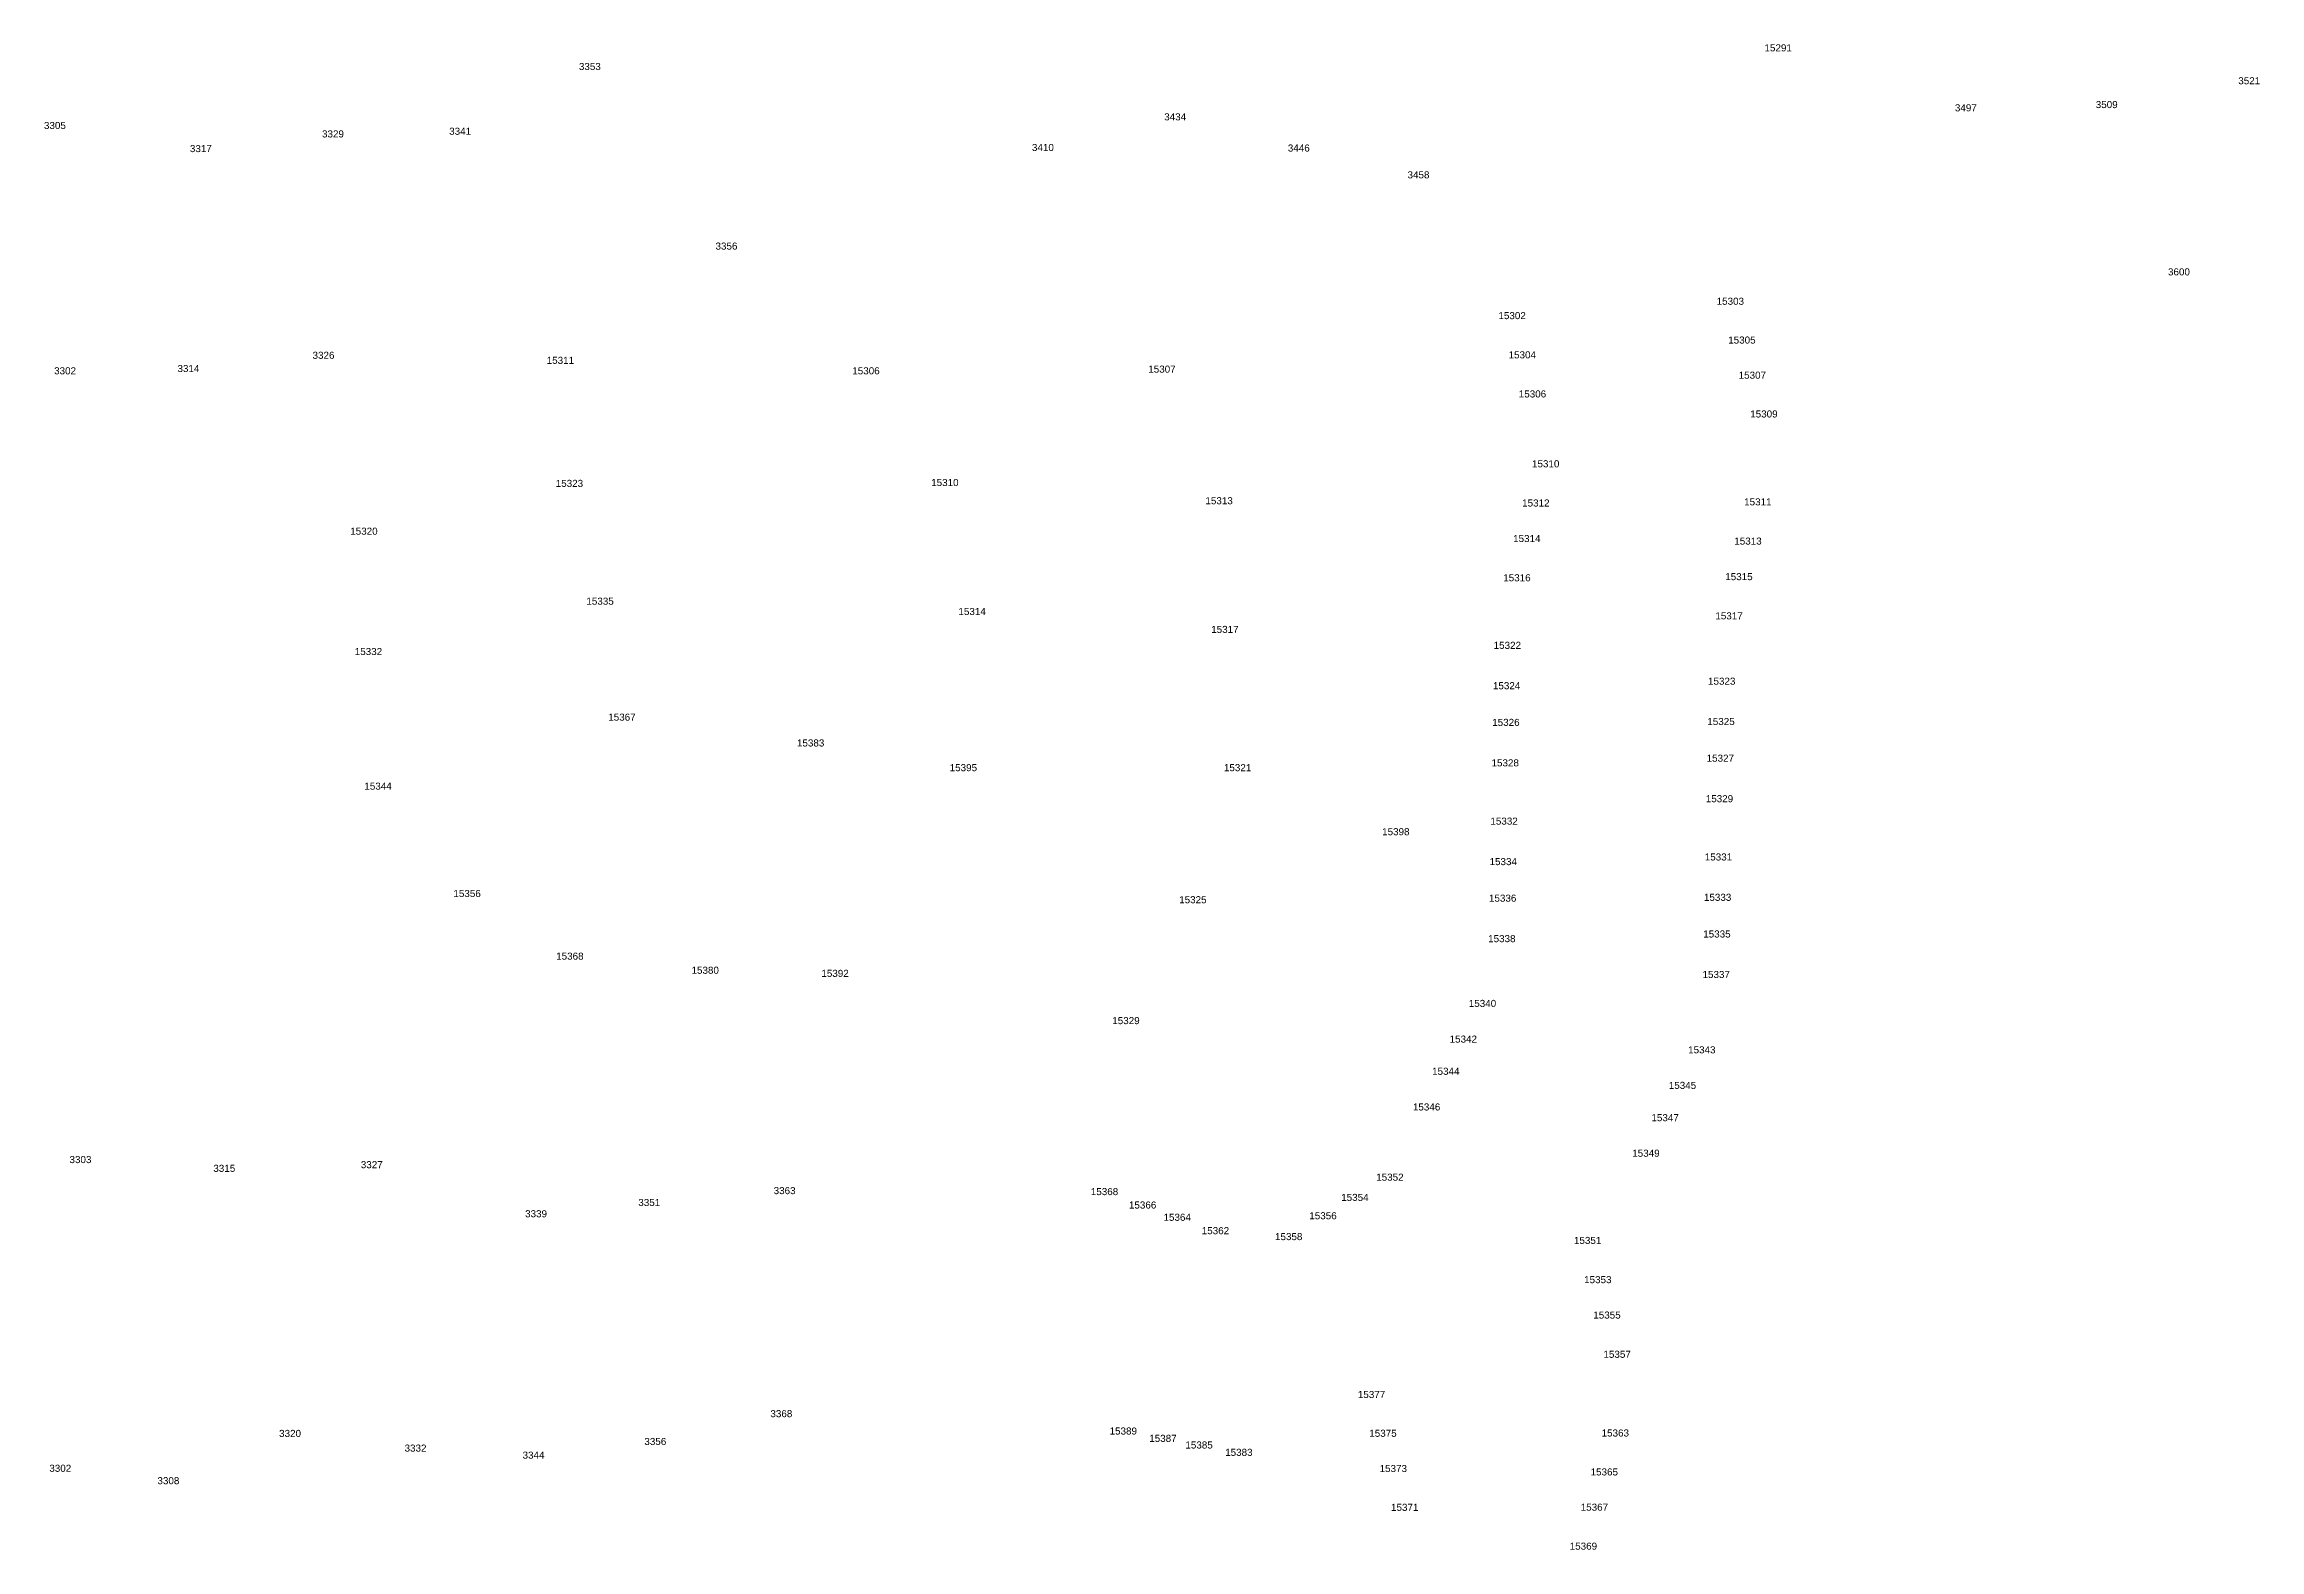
# Model space of a CAD drawing. Header units: feet. Extents: x 865220 to 2781189, y -2240498 to 970979.
# Drawn here: x 2766771 to 2768341, y 957436 to 958503 of the extents above; entities that cross this region are included whole.
import ezdxf

# ---------------------------------------------------------------- set-up
doc = ezdxf.new("R2010")
doc.units = ezdxf.units.FT
doc.header["$LTSCALE"] = 0.015
doc.header["$MEASUREMENT"] = 0
doc.layers.add('NOTES', color=7, linetype='Continuous')
doc.layers.add('Scott County Addresses', color=7, linetype='Continuous')
doc.styles.add('Dimensions 100', font='arial.ttf')

# ---------------------------------------------------------------- blocks, each defined once
blk = doc.blocks.new('ACMAP_ANN_TEMPLATE_Scott County Address')
at = {"layer": 'Scott County Addresses', "style": 'Dimensions 100'}
blk.add_attdef('ScottCountyAddress', (0, 0), '', height=50, dxfattribs=at)

msp = doc.modelspace()

# ---------------------------------------------------------------- hatches: boundary and pattern name
at = {"layer": 'NOTES', "lineweight": 5, "ltscale": 50}
h = msp.add_hatch(dxfattribs=at)
h.set_pattern_fill('ANSI31', color=1, scale=200)
h.set_pattern_definition([(45, (-77373.197, -38338.257), (-17.67766953, 17.67766953), [])])
edge = h.paths.add_edge_path()
edge.add_arc((-36684104.4, 974184.5), 39453460.3, 359.97783818, 359.97815546)
edge.add_line((2769353.1, 959142.5), (2769353.1, 959142.5))
edge.add_line((2769353.1, 959142.5), (2769353.2, 959362.5))
edge.add_line((2769353.2, 959362.5), (2770280.2, 959367.3))
edge.add_line((2770280.2, 959367.3), (2770301.1, 958927.5))
edge.add_line((2770301.1, 958927.5), (2770012.9, 958926))
edge.add_line((2770012.9, 958926), (2769897.9, 958925.4))
edge.add_line((2769897.9, 958925.4), (2769552.9, 958923.9))
edge.add_line((2769552.9, 958923.9), (2769353, 958924.1))

# ---------------------------------------------------------------- block references
at = {"layer": 'Scott County Addresses', "lineweight": 5, "xscale": 0.1, "yscale": 0.1, "zscale": 0.1}
for p, values in [((2767990.1, 958497.8), {'ScottCountyAddress': '15291'}), ((2767150.1, 958484.6), {'ScottCountyAddress': '3353'}), ((2768325.8, 958474.5), {'ScottCountyAddress': '3521'}), ((2767564.8, 958448.9), {'ScottCountyAddress': '3434'}), ((2768125, 958455.3), {'ScottCountyAddress': '3497'}), ((2768224.8, 958457.6), {'ScottCountyAddress': '3509'}), ((2766771.1, 958442.8), {'ScottCountyAddress': '3305'}), ((2766968.1, 958436.8), {'ScottCountyAddress': '3329'}), ((2767058.2, 958438.7), {'ScottCountyAddress': '3341'}), ((2766874.5, 958426.4), {'ScottCountyAddress': '3317'}), ((2767471.1, 958427.2), {'ScottCountyAddress': '3410'}), ((2767652.4, 958426.8), {'ScottCountyAddress': '3446'}), ((2767737.2, 958407.8), {'ScottCountyAddress': '3458'}), ((2767246.9, 958357.3), {'ScottCountyAddress': '3356'}), ((2768276, 958339), {'ScottCountyAddress': '3600'}), ((2767801.6, 958308), {'ScottCountyAddress': '15302'}), ((2767956.2, 958318.2), {'ScottCountyAddress': '15303'}), ((2767964.4, 958290.7), {'ScottCountyAddress': '15305'}), ((2766961.4, 958279.9), {'ScottCountyAddress': '3326'}), ((2767127.3, 958276.3), {'ScottCountyAddress': '15311'}), ((2767808.8, 958280.2), {'ScottCountyAddress': '15304'}), ((2766778.3, 958268.9), {'ScottCountyAddress': '3302'}), ((2766865.7, 958270.5), {'ScottCountyAddress': '3314'}), ((2767343.8, 958268.9), {'ScottCountyAddress': '15306'}), ((2767553.5, 958270.1), {'ScottCountyAddress': '15307'}), ((2767971.8, 958265.8), {'ScottCountyAddress': '15307'}), ((2767816, 958252.5), {'ScottCountyAddress': '15306'}), ((2767980, 958238.3), {'ScottCountyAddress': '15309'}), ((2767825.4, 958203), {'ScottCountyAddress': '15310'}), ((2767133.7, 958189.1), {'ScottCountyAddress': '15323'}), ((2767399.7, 958189.7), {'ScottCountyAddress': '15310'}), ((2767594, 958176.8), {'ScottCountyAddress': '15313'}), ((2767818.4, 958175.2), {'ScottCountyAddress': '15312'}), ((2767975.7, 958176), {'ScottCountyAddress': '15311'}), ((2766988.1, 958155.2), {'ScottCountyAddress': '15320'}), ((2767812, 958150), {'ScottCountyAddress': '15314'}), ((2767968.7, 958148.2), {'ScottCountyAddress': '15313'}), ((2767805, 958122.2), {'ScottCountyAddress': '15316'}), ((2767962.3, 958123), {'ScottCountyAddress': '15315'}), ((2767155.4, 958105.6), {'ScottCountyAddress': '15335'}), ((2767419, 958098.3), {'ScottCountyAddress': '15314'}), ((2767598.1, 958085.6), {'ScottCountyAddress': '15317'}), ((2767955.3, 958095.2), {'ScottCountyAddress': '15317'}), ((2766991.3, 958069.9), {'ScottCountyAddress': '15332'}), ((2767798.2, 958074.3), {'ScottCountyAddress': '15322'}), ((2767797.7, 958045.7), {'ScottCountyAddress': '15324'}), ((2767950.1, 958048.9), {'ScottCountyAddress': '15323'}), ((2767170.9, 958023.4), {'ScottCountyAddress': '15367'}), ((2767797.2, 958019.7), {'ScottCountyAddress': '15326'}), ((2767949.6, 958020.3), {'ScottCountyAddress': '15325'}), ((2767304.6, 958005.1), {'ScottCountyAddress': '15383'}), ((2767949.1, 957994.3), {'ScottCountyAddress': '15327'}), ((2767412.8, 957987.6), {'ScottCountyAddress': '15395'}), ((2767607.1, 957987.6), {'ScottCountyAddress': '15321'}), ((2767796.7, 957991), {'ScottCountyAddress': '15328'}), ((2766998.1, 957974.5), {'ScottCountyAddress': '15344'}), ((2767948.5, 957965.6), {'ScottCountyAddress': '15329'}), ((2767795.9, 957949.7), {'ScottCountyAddress': '15332'}), ((2767719.2, 957942.2), {'ScottCountyAddress': '15398'}), ((2767795.3, 957921), {'ScottCountyAddress': '15334'}), ((2767947.8, 957924.3), {'ScottCountyAddress': '15331'}), ((2767061.2, 957898.4), {'ScottCountyAddress': '15356'}), ((2767575.4, 957894), {'ScottCountyAddress': '15325'}), ((2767794.9, 957895.1), {'ScottCountyAddress': '15336'}), ((2767947.2, 957895.7), {'ScottCountyAddress': '15333'}), ((2767794.3, 957866.4), {'ScottCountyAddress': '15338'}), ((2767946.7, 957869.7), {'ScottCountyAddress': '15335'}), ((2767134, 957854), {'ScottCountyAddress': '15368'}), ((2767229.9, 957844), {'ScottCountyAddress': '15380'}), ((2767321.9, 957841.8), {'ScottCountyAddress': '15392'}), ((2767946.2, 957841), {'ScottCountyAddress': '15337'}), ((2767780.6, 957820.5), {'ScottCountyAddress': '15340'}), ((2767528, 957808.3), {'ScottCountyAddress': '15329'}), ((2767767, 957795.2), {'ScottCountyAddress': '15342'}), ((2767936, 957787.6), {'ScottCountyAddress': '15343'}), ((2767754.6, 957772.4), {'ScottCountyAddress': '15344'}), ((2767922.3, 957762.4), {'ScottCountyAddress': '15345'}), ((2767741, 957747.1), {'ScottCountyAddress': '15346'}), ((2767910, 957739.5), {'ScottCountyAddress': '15347'}), ((2766789.2, 957709.8), {'ScottCountyAddress': '3303'}), ((2767896.4, 957714.3), {'ScottCountyAddress': '15349'}), ((2766891.1, 957703.6), {'ScottCountyAddress': '3315'}), ((2766995.6, 957706.2), {'ScottCountyAddress': '3327'}), ((2767715, 957697.3), {'ScottCountyAddress': '15352'}), ((2767192.2, 957679.4), {'ScottCountyAddress': '3351'}), ((2767288.1, 957687.8), {'ScottCountyAddress': '3363'}), ((2767512.8, 957687.1), {'ScottCountyAddress': '15368'}), ((2767539.8, 957677.6), {'ScottCountyAddress': '15366'}), ((2767690.2, 957683), {'ScottCountyAddress': '15354'}), ((2767112, 957671.4), {'ScottCountyAddress': '3339'}), ((2767564.3, 957668.9), {'ScottCountyAddress': '15364'}), ((2767667.6, 957670), {'ScottCountyAddress': '15356'}), ((2767591.4, 957659.4), {'ScottCountyAddress': '15362'}), ((2767643.3, 957655.2), {'ScottCountyAddress': '15358'}), ((2767855.1, 957652.5), {'ScottCountyAddress': '15351'}), ((2767862.3, 957624.7), {'ScottCountyAddress': '15353'}), ((2767868.8, 957599.6), {'ScottCountyAddress': '15355'}), ((2767876, 957571.8), {'ScottCountyAddress': '15357'}), ((2767702, 957543.3), {'ScottCountyAddress': '15377'}), ((2767285.8, 957529.7), {'ScottCountyAddress': '3368'}), ((2766937.7, 957515.7), {'ScottCountyAddress': '3320'}), ((2767026.6, 957505.3), {'ScottCountyAddress': '3332'}), ((2767196.5, 957510), {'ScottCountyAddress': '3356'}), ((2767526.1, 957517.4), {'ScottCountyAddress': '15389'}), ((2767554.2, 957512.2), {'ScottCountyAddress': '15387'}), ((2767579.8, 957507.5), {'ScottCountyAddress': '15385'}), ((2767710.1, 957515.8), {'ScottCountyAddress': '15375'}), ((2767874.7, 957516), {'ScottCountyAddress': '15363'}), ((2766774.9, 957491), {'ScottCountyAddress': '3302'}), ((2767110.2, 957500.3), {'ScottCountyAddress': '3344'}), ((2767608, 957502.3), {'ScottCountyAddress': '15383'}), ((2767717.4, 957490.8), {'ScottCountyAddress': '15373'}), ((2766851.5, 957482.2), {'ScottCountyAddress': '3308'}), ((2767866.9, 957488.4), {'ScottCountyAddress': '15365'}), ((2767725.5, 957463.3), {'ScottCountyAddress': '15371'}), ((2767859.9, 957463.4), {'ScottCountyAddress': '15367'}), ((2767852.1, 957435.8), {'ScottCountyAddress': '15369'})]:
    msp.add_blockref('ACMAP_ANN_TEMPLATE_Scott County Address', p, dxfattribs=at).add_auto_attribs(values)

doc.saveas('drawing.dxf')
